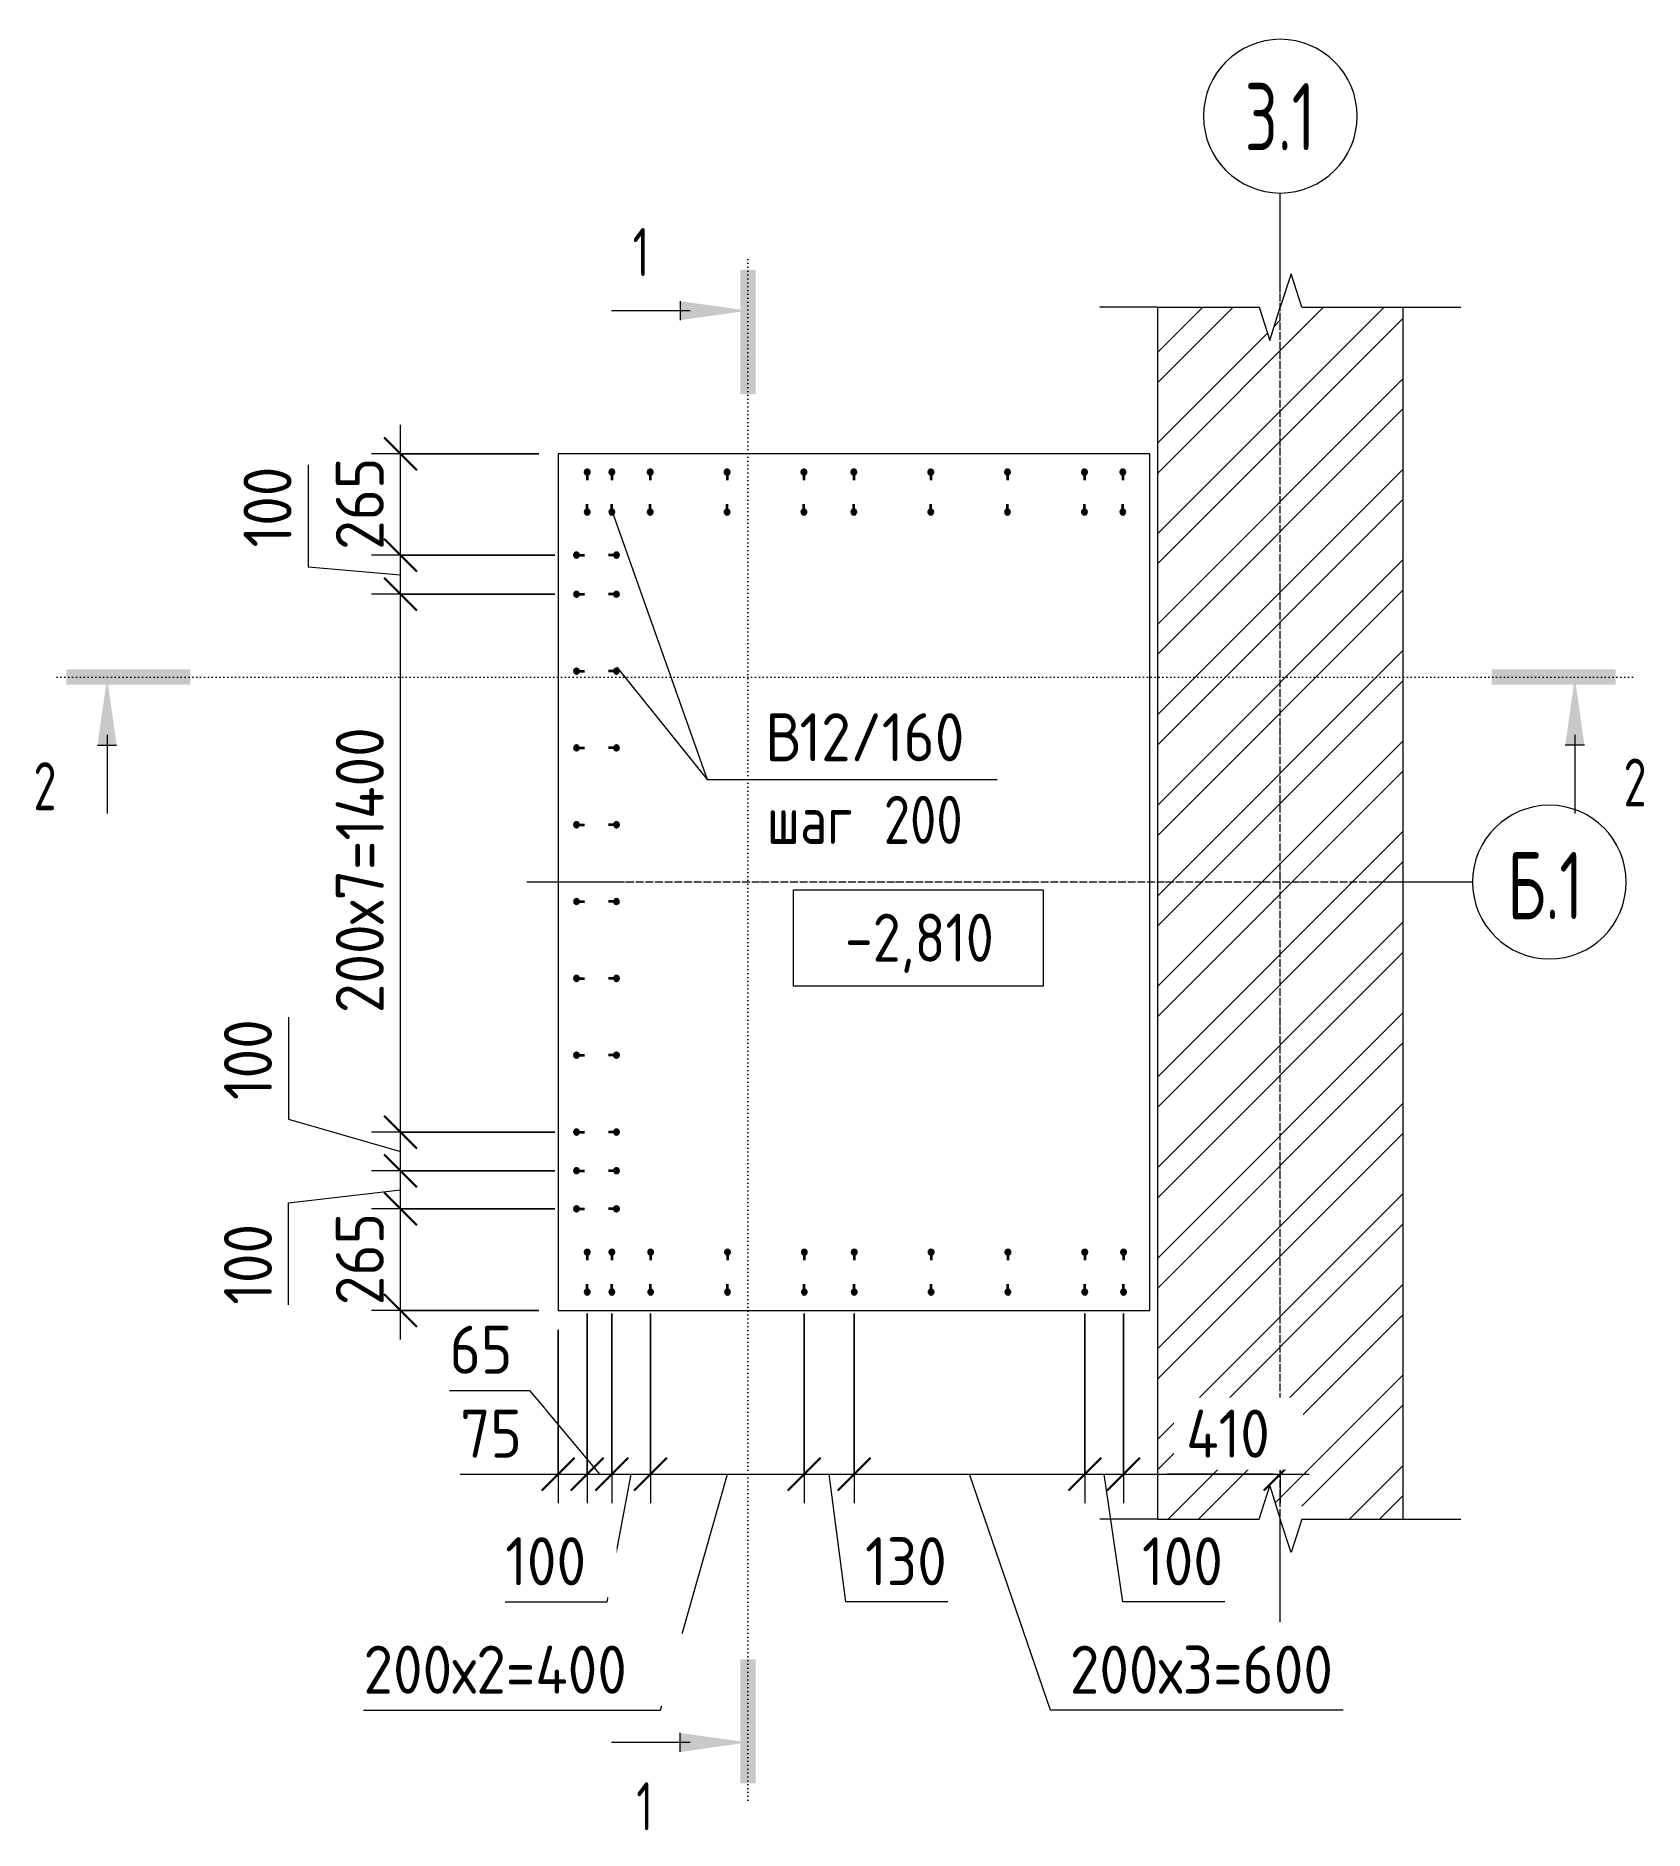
# Model space of a CAD drawing. Header units: millimetres. Extents: x -420 to 46222, y -4716 to 36443.
# Drawn here: x 28571 to 32758, y 30928 to 35597 of the extents above.
import ezdxf

# ---------------------------------------------------------------- set-up
doc = ezdxf.new("R2010")
doc.units = ezdxf.units.MM
doc.linetypes.add('02 Штрихпунктирная _20 мм_', pattern=[25, 20, -2.5, 0, -2.5])
doc.linetypes.add('04 Пунктир 10мм', pattern=[10, 0, -10])
for name, color, linetype, lineweight in [('AA_Dim', 7, 'Continuous', 9), ('AA_Dim-50', 7, 'Continuous', 9), ('AA_Oformlenie', 7, 'Continuous', 9), ('AA_Razrez', 7, 'Continuous', 9), ('AA_Vinoska', 7, 'Continuous', 9), ('AA_Visotnaya otmetka', 7, 'Continuous', 9), ('AF_Stena', 7, 'Continuous', 20), ('AF_Stena_Опалубка', 253, 'Continuous', 20), ('KR_Armatura', 7, 'Continuous', 20), ('KR_Armatura_Tonkie', 7, 'Continuous', 20), ('KR_Fundament', 7, 'Continuous', 20), ('Оси', 7, 'Continuous', 9)]:
    doc.layers.add(name, color=color, linetype=linetype, lineweight=lineweight)
doc.styles.add('ISOCPEUR', font='isocpeur.ttf', dxfattribs={"width": 0.7, "height": 175})
doc.styles.add('ISOCPEUR_1', font='isocpeur.ttf', dxfattribs={"width": 0.7, "height": 125})
doc.styles.add('ISOCPEUR_2', font='isocpeur.ttf', dxfattribs={"width": 0.9, "height": 125})
doc.styles.add('ISOCPEUR_4', font='isocpeur.ttf', dxfattribs={"width": 0.85, "height": 125})
doc.styles.add('ISOCPEUR_5', font='isocpeur.ttf', dxfattribs={"width": 0.8, "height": 125})
doc.dimstyles.new('05_Округл_5мм__непрозр_', dxfattribs={"dimscale": 304.8, "dimtxt": 124.497647, "dimasz": 0.278871, "dimexe": 0.246063, "dimexo": 0.164042, "dimgap": 0.016404, "dimtad": 1, "dimdec": 0, "dimrnd": 5, "dimdsep": 46, "dimtxsty": 'ISOCPEUR_2', "dimblk1": 'OBLIQUE', "dimblk2": 'OBLIQUE', "dimsah": 1, "dimcen": 0.09, "dimdle": 0.246063, "dimazin": 0, "dimtfac": 1, "dimtdec": 4, "dimtix": 1, "dimtmove": 1, "dimatfit": 3, "dimfxl": 1, "dimtvp": 1, "dimtfill": 1, "dimtolj": 1, "dimtzin": 0, "dimlwd": 18, "dimlwe": 18, "dimarcsym": 2})
doc.dimstyles.new('05_Округл_5мм__прозр_', dxfattribs={"dimscale": 304.8, "dimtxt": 124.497647, "dimasz": 0.278871, "dimexe": 0.246063, "dimexo": 0.164042, "dimgap": 0.016404, "dimtad": 1, "dimdec": 0, "dimrnd": 5, "dimdsep": 46, "dimtxsty": 'ISOCPEUR_2', "dimblk1": 'OBLIQUE', "dimblk2": 'OBLIQUE', "dimsah": 1, "dimcen": 0.09, "dimdle": 0.246063, "dimazin": 0, "dimtfac": 1, "dimtdec": 4, "dimtix": 1, "dimtmove": 1, "dimatfit": 3, "dimfxl": 1, "dimtvp": 1, "dimtolj": 1, "dimtzin": 0, "dimlwd": 18, "dimlwe": 18, "dimarcsym": 2})
doc.dimstyles.new('05_Округл_5мм__прозр__1', dxfattribs={"dimscale": 304.8, "dimtxt": 124.497647, "dimasz": 0.278871, "dimexe": 0.246063, "dimexo": 0.164042, "dimgap": 0.016404, "dimtad": 1, "dimdec": 0, "dimrnd": 5, "dimdsep": 46, "dimtxsty": 'ISOCPEUR_2', "dimblk1": 'OBLIQUE', "dimblk2": 'OBLIQUE', "dimsah": 1, "dimcen": 0.09, "dimdle": 0.246063, "dimazin": 0, "dimtfac": 1, "dimtdec": 4, "dimtix": 1, "dimtmove": 0, "dimatfit": 3, "dimfxl": 1, "dimtvp": 1, "dimtolj": 1, "dimtzin": 0, "dimlwd": 18, "dimlwe": 18, "dimarcsym": 2})

msp = doc.modelspace()

# ---------------------------------------------------------------- texts
at = {"layer": 'AA_Razrez', "char_height": 125, "attachment_point": 1, "style": 'ISOCPEUR_1'}
for s, insert, width in [('\\fISOCPEUR|b0|i0|c204|p34|;\\W.7;1', (30124.8539, 35097.1076), 53.312219), ('\\fISOCPEUR|b0|i0|c204|p34|;\\W.7;2', (32704.1864, 33716.7979), 75.759469), ('\\fISOCPEUR|b0|i0|c204|p34|;\\W.7;2', (28565.2383, 33707.2109), 75.759469), ('\\fISOCPEUR|b0|i0|c204|p34|;\\W.7;1', (30134.441, 31052.3753), 53.312219)]:
    msp.add_mtext(s, dxfattribs=dict(at, insert=insert, width=width))
at = {"layer": 'AA_Vinoska', "char_height": 125, "attachment_point": 1}
for s, insert, width, style in [('\\fISOCPEUR|b0|i0|c204|p34|;\\W.9;В', (30470.0264, 33834.5326), 108.227812, 'ISOCPEUR_2'), ('\\fISOCPEUR|b0|i0|c204|p34|;\\W.9;В', (30470.0264, 33834.5326), 108.227812, 'ISOCPEUR_2'), ('12/160', (30559.3233, 33834.5326), 526.708687, 'ISOCPEUR_2'), ('12/160', (30559.3233, 33834.5326), 526.708687, 'ISOCPEUR_2'), ('шаг', (30474.1014, 33619.58), 291.81425, 'ISOCPEUR_5'), (' 200', (30714.8723, 33619.58), 333.502, 'ISOCPEUR_5')]:
    msp.add_mtext(s, dxfattribs=dict(at, insert=insert, width=width, style=style))
at = {"layer": 'AA_Visotnaya otmetka', "insert": (30677.5277, 33312.8047), "char_height": 125, "width": 458.61918, "attachment_point": 1, "line_spacing_factor": 1.149209, "style": 'ISOCPEUR_4'}
msp.add_mtext('-2,810', dxfattribs=at)
at = {"layer": 'Оси', "char_height": 175, "attachment_point": 1, "style": 'ISOCPEUR'}
for s, insert, width in [('3.1', (31718.0616, 35474.5668), 224.4725), ('\\fISOCPEUR|b0|i0|c204|p34|;\\W.7;Б', (32401.465, 33473.519), 120.653969), ('.1', (32501.0144, 33473.519), 120.653969)]:
    msp.add_mtext(s, dxfattribs=dict(at, insert=insert, width=width))

# ---------------------------------------------------------------- blocks, each defined once
blk = doc.blocks.new('265_Выпуск П одной длины _НесАрм_РабПлоск_ - В1 _d12_ t250-4071037-Схема расположения арматурных выпусков вундаментной плиты в_о 3_1-Б_1')
at = {"layer": 'KR_Armatura_Tonkie', "lineweight": 35}
for points in [[(-12, 0), (-11.2, -3), (-9, -5.2), (-6, -6), (-3, -5.2), (-1.8, -4.2), (-0.2, -1.6), (0, 0), (-0.8, 3), (-1.8, 4.2), (-4.4, 5.8), (-7.6, 5.8), (-10.2, 4.2), (-11.8, 1.6)], [(92.2, 1.6), (92.2, -1.6), (92.8, -3), (95, -5.2), (98, -6), (100.6, -5.2), (102.2, -4.2), (103.8, -1.6), (103.8, 1.6), (103.2, 3), (100.6, 5.4), (98, 6), (95, 5.2), (92.8, 3)]]:
    blk.add_hatch(color=256, dxfattribs=at).paths.add_polyline_path(points)
at = {"layer": 'KR_Armatura'}
for centre in [(-6, 0), (98, 0)]:
    blk.add_circle(centre, 6, dxfattribs=at)
at = {"layer": 'KR_Armatura_Tonkie', "lineweight": 35}
for p, q in [((0, 0), (15, 0)), ((92, 0), (77, 0))]:
    blk.add_line(p, q, dxfattribs=at)
for centre, start, end in [((-6, 0), 360, 180), ((-6, 0), 180, 360), ((98, 0), 360, 180), ((98, 0), 180, 360)]:
    blk.add_arc(centre, 6, start, end, dxfattribs=at)
blk = doc.blocks.new('265_Выпуск П одной длины _НесАрм_РабПлоск_ - В1 _d12_ t250-V1-Схема расположения арматурных выпусков вундаментной плиты в_о 3_1-Б_1')
at = {"layer": 'KR_Armatura_Tonkie', "lineweight": 35}
for points in [[(-6, 6), (-9, 5.2), (-10.2, 4.2), (-11.8, 1.6), (-12, 0), (-11.2, -3), (-9, -5.2), (-6, -6), (-3, -5.2), (-1.8, -4.2), (-0.2, -1.6), (0, 0), (-0.8, 3), (-1.8, 4.2), (-4.4, 5.8)], [(98, 6), (95, 5.2), (92.8, 3), (92.2, 1.6), (92.2, -1.6), (92.8, -3), (95, -5.2), (98, -6), (99.6, -5.8), (102.2, -4.2), (103.8, -1.6), (103.8, 1.6), (103.2, 3), (101, 5.2), (99.6, 5.8)]]:
    blk.add_hatch(color=256, dxfattribs=at).paths.add_polyline_path(points)
at = {"layer": 'KR_Armatura'}
for centre in [(-6, 0), (98, 0)]:
    blk.add_circle(centre, 6, dxfattribs=at)
at = {"layer": 'KR_Armatura_Tonkie', "lineweight": 35}
for p, q in [((0, 0), (15, 0)), ((92, 0), (77, 0)), ((95.9, 6), (97.6, 6)), ((-3.9, -6), (-5.6, -6))]:
    blk.add_line(p, q, dxfattribs=at)
for centre, start, end in [((-6, 0), 360, 180), ((-6, 0), 180, 360), ((98, 0), 360, 180), ((98, 0), 180, 360)]:
    blk.add_arc(centre, 6, start, end, dxfattribs=at)
blk = doc.blocks.new('011_ЛинияОбрыва _ЭлУзла_Линия_ - Тип 1-4027516-Схема расположения арматурных выпусков вундаментной плиты в_о 3_1-Б_1')
at = {"layer": 'AA_Oformlenie'}
for p, q in [((0, 0), (265, 0)), ((376.3, 0), (640, 0))]:
    blk.add_line(p, q, dxfattribs=at)
blk = doc.blocks.new('011_ЛинияОбрыва _ЭлУзла_Линия_ - Тип 1-4128965-Схема расположения арматурных выпусков вундаментной плиты в_о 3_1-Б_1')
at = {"layer": 'AA_Oformlenie'}
for p, q in [((0, 0), (265, 0)), ((376.3, 0), (640, 0))]:
    blk.add_line(p, q, dxfattribs=at)
blk = doc.blocks.new('Ось сетки - d_4мм-2765513-Схема расположения арматурных выпусков вундаментной плиты в_о 3_1-Б_1')
at = {"layer": 'Оси'}
for start, end in [(360, 180), (360, 180), (180, 360), (180, 360)]:
    blk.add_arc((0, 0), 4, start, end, dxfattribs=at)
blk = doc.blocks.new('Разрез - Номер узла_ сзади-394133-Схема расположения арматурных выпусков вундаментной плиты в_о 3_1-Б_1')
at = {"layer": 'AA_Razrez'}
for points in [[(7.329, 0.404), (7.329, -0.394), (0.873, -0.394), (0.873, 0.404)], [(3.497, -3.533), (2.503, -3.533), (3, 0)]]:
    blk.add_hatch(color=256, dxfattribs=at).paths.add_polyline_path(points)
for p, q in [((2.503, -3.533), (3.497, -3.533)), ((3, -3), (3, -7.096))]:
    blk.add_line(p, q, dxfattribs=at)
blk = doc.blocks.new('Разрез - Номер узла_ спереди-394134-Схема расположения арматурных выпусков вундаментной плиты в_о 3_1-Б_1')
at = {"layer": 'AA_Razrez'}
for points in [[(7.329, 0.404), (7.329, -0.394), (0.873, -0.394), (0.873, 0.404)], [(3.497, -3.533), (2.503, -3.533), (3, 0)]]:
    blk.add_hatch(color=256, dxfattribs=at).paths.add_polyline_path(points)
for p, q in [((2.503, -3.533), (3.497, -3.533)), ((3, -3), (3, -7.096))]:
    blk.add_line(p, q, dxfattribs=at)
blk = doc.blocks.new('Высотные отметки - Рамка вверх-400294-Схема расположения арматурных выпусков вундаментной плиты в_о 3_1-Б_1')
at = {"layer": 'AA_Vinoska'}
for p, q in [((-13, 0), (-13, 5)), ((-13, 5), (0, 5)), ((0, 5), (0, 0)), ((0, 0), (-13, 0))]:
    blk.add_line(p, q, dxfattribs=at)
blk = doc.blocks.new('DIMBLOCK49-Схема расположения арматурных выпусков вундаментной плиты в_о 3_1-Б_1')
at = {"layer": 'AA_Dim-50', "lineweight": 30}
for p, q in [((29520.5, 32544.6), (29478, 32587.1)), ((29520.5, 32544.6), (29563, 32502.1)), ((29520.5, 32280), (29478, 32322.5)), ((29520.5, 32280), (29563, 32237.5))]:
    blk.add_line(p, q, dxfattribs=at)
at = {"layer": 'AA_Dim-50', "lineweight": 18}
for p, q in [((29922.7, 32544.6), (29445.5, 32544.6)), ((29520.5, 32205), (29520.5, 32544.6)), ((29520.5, 32544.6), (29922.7, 32544.6)), ((29880.7, 32280), (29445.5, 32280)), ((29520.5, 32280), (29880.7, 32280))]:
    blk.add_line(p, q, dxfattribs=at)
at = {"layer": 'AA_Dim-50', "color": 0, "lineweight": 18, "insert": (29352.2, 32293.8), "char_height": 125, "width": 284.429, "attachment_point": 1, "rotation": 90, "line_spacing_factor": 1.149209, "style": 'ISOCPEUR_2'}
blk.add_mtext('265', dxfattribs=at)
blk = doc.blocks.new('_Oblique')
at = {"color": 0, "linetype": 'ByBlock', "lineweight": -2}
blk.add_line((-0.5, -0.5), (0.5, 0.5), dxfattribs=at)
blk = doc.blocks.new('DIMBLOCK50-Схема расположения арматурных выпусков вундаментной плиты в_о 3_1-Б_1')
at = {"layer": 'AA_Dim-50', "lineweight": 18}
for p, q in [((29922.7, 32644), (29445.5, 32644)), ((29520.5, 32544.6), (29520.5, 32644)), ((29520.5, 32644), (29922.7, 32644)), ((29229.4, 32560.5), (29520.5, 32594.3)), ((29229.4, 32295), (29229.4, 32560.5)), ((29922.7, 32544.6), (29445.5, 32544.6)), ((29520.5, 32544.6), (29922.7, 32544.6))]:
    blk.add_line(p, q, dxfattribs=at)
at = {"layer": 'AA_Dim-50', "lineweight": 30}
for p, q in [((29520.5, 32644), (29478, 32686.5)), ((29520.5, 32644), (29563, 32601.5)), ((29520.5, 32544.6), (29478, 32587.1)), ((29520.5, 32544.6), (29563, 32502.1))]:
    blk.add_line(p, q, dxfattribs=at)
at = {"layer": 'AA_Dim-50', "color": 0, "lineweight": 18, "insert": (29061.1, 32295), "char_height": 125, "width": 258.572, "attachment_point": 1, "rotation": 90, "line_spacing_factor": 1.149209, "style": 'ISOCPEUR_2'}
blk.add_mtext('100', dxfattribs=at)
blk = doc.blocks.new('DIMBLOCK51-Схема расположения арматурных выпусков вундаментной плиты в_о 3_1-Б_1')
at = {"layer": 'AA_Dim-50', "lineweight": 18}
for p, q in [((29229.4, 33043.2), (29229.4, 32777.7)), ((29229.4, 32777.7), (29520.5, 32694.3)), ((29922.7, 32744.5), (29445.5, 32744.5)), ((29520.5, 32644), (29520.5, 32744.5)), ((29520.5, 32744.5), (29922.7, 32744.5)), ((29922.7, 32644), (29445.5, 32644)), ((29520.5, 32644), (29922.7, 32644))]:
    blk.add_line(p, q, dxfattribs=at)
at = {"layer": 'AA_Dim-50', "lineweight": 30}
for p, q in [((29520.5, 32744.5), (29478, 32787)), ((29520.5, 32744.5), (29563, 32702)), ((29520.5, 32644), (29478, 32686.5)), ((29520.5, 32644), (29563, 32601.5))]:
    blk.add_line(p, q, dxfattribs=at)
at = {"layer": 'AA_Dim-50', "color": 0, "lineweight": 18, "insert": (29061.1, 32827.7), "char_height": 125, "width": 258.572, "attachment_point": 1, "rotation": 90, "line_spacing_factor": 1.149209, "style": 'ISOCPEUR_2'}
blk.add_mtext('100', dxfattribs=at)
blk = doc.blocks.new('DIMBLOCK52-Схема расположения арматурных выпусков вундаментной плиты в_о 3_1-Б_1')
at = {"layer": 'AA_Dim-50', "lineweight": 30}
for p, q in [((29520.5, 34144), (29478, 34186.5)), ((29520.5, 34144), (29563, 34101.5)), ((29520.5, 32744.5), (29478, 32787)), ((29520.5, 32744.5), (29563, 32702))]:
    blk.add_line(p, q, dxfattribs=at)
at = {"layer": 'AA_Dim-50', "lineweight": 18}
for p, q in [((29922.7, 34144), (29445.5, 34144)), ((29520.5, 32744.5), (29520.5, 34144)), ((29520.5, 34144), (29922.7, 34144)), ((29922.7, 32744.5), (29445.5, 32744.5)), ((29520.5, 32744.5), (29922.7, 32744.5))]:
    blk.add_line(p, q, dxfattribs=at)
at = {"layer": 'AA_Dim-50', "color": 0, "lineweight": 18, "insert": (29352.2, 33054), "char_height": 125, "width": 936.605, "attachment_point": 1, "rotation": 90, "line_spacing_factor": 1.149209, "style": 'ISOCPEUR_2'}
blk.add_mtext('200х7=1400', dxfattribs=at)
blk = doc.blocks.new('DIMBLOCK53-Схема расположения арматурных выпусков вундаментной плиты в_о 3_1-Б_1')
at = {"layer": 'AA_Dim-50', "lineweight": 18}
for p, q in [((29280.2, 34481.4), (29280.2, 34215.9)), ((29922.7, 34246.1), (29445.5, 34246.1)), ((29520.5, 34144), (29520.5, 34246.1)), ((29520.5, 34246.1), (29922.7, 34246.1)), ((29280.2, 34215.9), (29520.5, 34195.1)), ((29922.7, 34144), (29445.5, 34144)), ((29520.5, 34144), (29922.7, 34144))]:
    blk.add_line(p, q, dxfattribs=at)
at = {"layer": 'AA_Dim-50', "lineweight": 30}
for p, q in [((29520.5, 34246.1), (29478, 34288.6)), ((29520.5, 34246.1), (29563, 34203.6)), ((29520.5, 34144), (29478, 34186.5)), ((29520.5, 34144), (29563, 34101.5))]:
    blk.add_line(p, q, dxfattribs=at)
at = {"layer": 'AA_Dim-50', "color": 0, "lineweight": 18, "insert": (29111.9, 34265.9), "char_height": 125, "width": 258.572, "attachment_point": 1, "rotation": 90, "line_spacing_factor": 1.149209, "style": 'ISOCPEUR_2'}
blk.add_mtext('100', dxfattribs=at)
blk = doc.blocks.new('DIMBLOCK54-Схема расположения арматурных выпусков вундаментной плиты в_о 3_1-Б_1')
at = {"layer": 'AA_Dim-50', "lineweight": 18}
for p, q in [((29520.5, 34246.1), (29520.5, 34585)), ((29880.7, 34510), (29445.5, 34510)), ((29520.5, 34510), (29880.7, 34510)), ((29922.7, 34246.1), (29445.5, 34246.1)), ((29520.5, 34246.1), (29922.7, 34246.1))]:
    blk.add_line(p, q, dxfattribs=at)
at = {"layer": 'AA_Dim-50', "lineweight": 30}
for p, q in [((29520.5, 34510), (29478, 34552.5)), ((29520.5, 34510), (29563, 34467.5)), ((29520.5, 34246.1), (29478, 34288.6)), ((29520.5, 34246.1), (29563, 34203.6))]:
    blk.add_line(p, q, dxfattribs=at)
at = {"layer": 'AA_Dim-50', "color": 0, "lineweight": 18, "insert": (29352.2, 34259.6), "char_height": 125, "width": 284.429, "attachment_point": 1, "rotation": 90, "line_spacing_factor": 1.149209, "style": 'ISOCPEUR_2'}
blk.add_mtext('265', dxfattribs=at)
blk = doc.blocks.new('042_М_Арматуры - Диам длина поз _ Комментарий-3662934-Схема расположения арматурных выпусков вундаментной плиты в_о 3_1-Б_1')
at = {"layer": 'AA_Vinoska'}
blk.add_line((-7, 0), (7, 0), dxfattribs=at)
blk = doc.blocks.new('DIMBLOCK55-Схема расположения арматурных выпусков вундаментной плиты в_о 3_1-Б_1')
at = {"layer": 'AA_Dim-50', "lineweight": 18}
for p, q in [((30006.7, 32272), (30006.7, 31778.8)), ((30006.7, 31853.8), (30006.7, 32272)), ((29930.7, 32230), (29930.7, 31778.8)), ((29930.7, 31853.8), (29930.7, 32230)), ((29675.9, 31853.8), (29883.9, 31853.8)), ((29855.7, 31853.8), (30006.7, 31853.8)), ((29883.9, 31853.8), (29968.7, 31853.8))]:
    blk.add_line(p, q, dxfattribs=at)
at = {"layer": 'AA_Dim-50', "lineweight": 30}
for p, q in [((29930.7, 31853.8), (29973.2, 31896.3)), ((30006.7, 31853.8), (30049.2, 31896.3)), ((29930.7, 31853.8), (29888.2, 31811.3)), ((30006.7, 31853.8), (29964.2, 31811.3))]:
    blk.add_line(p, q, dxfattribs=at)
at = {"layer": 'AA_Dim-50', "color": 0, "lineweight": 18, "insert": (29675.9, 32022.1), "char_height": 125, "width": 189.619, "attachment_point": 1, "line_spacing_factor": 1.149209, "style": 'ISOCPEUR_2', "bg_fill": 3, "box_fill_scale": 1.25, "bg_fill_color": 256, "bg_fill_true_color": 13158600, "bg_fill_transparency": 0}
blk.add_mtext('75', dxfattribs=at)
blk = doc.blocks.new('DIMBLOCK56-Схема расположения арматурных выпусков вундаментной плиты в_о 3_1-Б_1')
at = {"layer": 'AA_Dim-50', "lineweight": 18}
for p, q in [((30006.7, 32272), (30006.7, 31778.8)), ((30006.7, 31853.8), (30006.7, 32272)), ((30070.7, 32272), (30070.7, 31778.8)), ((30070.7, 31853.8), (30070.7, 32272)), ((29648.4, 32072.2), (29856.4, 32072.2)), ((29856.4, 32072.2), (30038.7, 31853.8)), ((30006.7, 31853.8), (30070.7, 31853.8))]:
    blk.add_line(p, q, dxfattribs=at)
at = {"layer": 'AA_Dim-50', "lineweight": 30}
for p, q in [((30006.7, 31853.8), (30049.2, 31896.3)), ((30070.7, 31853.8), (30113.2, 31896.3)), ((30006.7, 31853.8), (29964.2, 31811.3)), ((30070.7, 31853.8), (30028.2, 31811.3))]:
    blk.add_line(p, q, dxfattribs=at)
at = {"layer": 'AA_Dim-50', "color": 0, "lineweight": 18, "insert": (29648.4, 32240.5), "char_height": 125, "width": 189.619, "attachment_point": 1, "line_spacing_factor": 1.149209, "style": 'ISOCPEUR_2', "bg_fill": 3, "box_fill_scale": 1.25, "bg_fill_color": 256, "bg_fill_true_color": 13158600, "bg_fill_transparency": 0}
blk.add_mtext('65', dxfattribs=at)
blk = doc.blocks.new('DIMBLOCK57-Схема расположения арматурных выпусков вундаментной плиты в_о 3_1-Б_1')
at = {"layer": 'AA_Dim-50', "lineweight": 18}
for p, q in [((30070.7, 32272), (30070.7, 31778.8)), ((30070.7, 31853.8), (30070.7, 32272)), ((30171.7, 32272), (30171.7, 31778.8)), ((30171.7, 31853.8), (30171.7, 32272)), ((30058.7, 31521.6), (30121.2, 31853.8)), ((30070.7, 31853.8), (30171.7, 31853.8)), ((29793.2, 31521.6), (30058.7, 31521.6))]:
    blk.add_line(p, q, dxfattribs=at)
at = {"layer": 'AA_Dim-50', "lineweight": 30}
for p, q in [((30070.7, 31853.8), (30113.2, 31896.3)), ((30171.7, 31853.8), (30214.2, 31896.3)), ((30070.7, 31853.8), (30028.2, 31811.3)), ((30171.7, 31853.8), (30129.2, 31811.3))]:
    blk.add_line(p, q, dxfattribs=at)
at = {"layer": 'AA_Dim-50', "color": 0, "lineweight": 18, "insert": (29793.2, 31689.9), "char_height": 125, "width": 258.572, "attachment_point": 1, "line_spacing_factor": 1.149209, "style": 'ISOCPEUR_2', "bg_fill": 3, "box_fill_scale": 1.25, "bg_fill_color": 256, "bg_fill_true_color": 13158600, "bg_fill_transparency": 0}
blk.add_mtext('100', dxfattribs=at)
blk = doc.blocks.new('DIMBLOCK58-Схема расположения арматурных выпусков вундаментной плиты в_о 3_1-Б_1')
at = {"layer": 'AA_Dim-50', "lineweight": 18}
for p, q in [((30171.7, 32272), (30171.7, 31778.8)), ((30171.7, 31853.8), (30171.7, 32272)), ((30571.7, 32272), (30571.7, 31778.8)), ((30571.7, 31853.8), (30571.7, 32272)), ((30171.7, 31853.8), (30571.7, 31853.8)), ((30197.2, 31239.6), (30371.7, 31853.8)), ((29424.2, 31239.6), (30197.2, 31239.6))]:
    blk.add_line(p, q, dxfattribs=at)
at = {"layer": 'AA_Dim-50', "lineweight": 30}
for p, q in [((30171.7, 31853.8), (30214.2, 31896.3)), ((30571.7, 31853.8), (30614.2, 31896.3)), ((30171.7, 31853.8), (30129.2, 31811.3)), ((30571.7, 31853.8), (30529.2, 31811.3))]:
    blk.add_line(p, q, dxfattribs=at)
at = {"layer": 'AA_Dim-50', "color": 0, "lineweight": 18, "insert": (29424.2, 31407.9), "char_height": 125, "width": 867.653, "attachment_point": 1, "line_spacing_factor": 1.149209, "style": 'ISOCPEUR_2', "bg_fill": 3, "box_fill_scale": 1.25, "bg_fill_color": 256, "bg_fill_true_color": 13158600, "bg_fill_transparency": 0}
blk.add_mtext('200х2=400', dxfattribs=at)
blk = doc.blocks.new('DIMBLOCK59-Схема расположения арматурных выпусков вундаментной плиты в_о 3_1-Б_1')
at = {"layer": 'AA_Dim-50', "lineweight": 18}
for p, q in [((30571.7, 32272), (30571.7, 31778.8)), ((30571.7, 31853.8), (30571.7, 32272)), ((30701.7, 32272), (30701.7, 31778.8)), ((30701.7, 31853.8), (30701.7, 32272)), ((30571.7, 31853.8), (30701.7, 31853.8)), ((30680, 31521.6), (30636.7, 31853.8)), ((30945.5, 31521.6), (30680, 31521.6))]:
    blk.add_line(p, q, dxfattribs=at)
at = {"layer": 'AA_Dim-50', "lineweight": 30}
for p, q in [((30571.7, 31853.8), (30614.2, 31896.3)), ((30701.7, 31853.8), (30744.2, 31896.3)), ((30571.7, 31853.8), (30529.2, 31811.3)), ((30701.7, 31853.8), (30659.2, 31811.3))]:
    blk.add_line(p, q, dxfattribs=at)
at = {"layer": 'AA_Dim-50', "color": 0, "lineweight": 18, "insert": (30730, 31689.9), "char_height": 125, "width": 258.572, "attachment_point": 1, "line_spacing_factor": 1.149209, "style": 'ISOCPEUR_2', "bg_fill": 3, "box_fill_scale": 1.25, "bg_fill_color": 256, "bg_fill_true_color": 13158600, "bg_fill_transparency": 0}
blk.add_mtext('130', dxfattribs=at)
blk = doc.blocks.new('DIMBLOCK60-Схема расположения арматурных выпусков вундаментной плиты в_о 3_1-Б_1')
at = {"layer": 'AA_Dim-50', "lineweight": 18}
for p, q in [((30701.7, 32272), (30701.7, 31778.8)), ((30701.7, 31853.8), (30701.7, 32272)), ((31301.7, 32272), (31301.7, 31778.8)), ((31301.7, 31853.8), (31301.7, 32272)), ((30701.7, 31853.8), (31301.7, 31853.8)), ((31212.8, 31239.6), (31001.7, 31853.8)), ((31973.9, 31239.6), (31212.8, 31239.6))]:
    blk.add_line(p, q, dxfattribs=at)
at = {"layer": 'AA_Dim-50', "lineweight": 30}
for p, q in [((30701.7, 31853.8), (30744.2, 31896.3)), ((31301.7, 31853.8), (31344.2, 31896.3)), ((30701.7, 31853.8), (30659.2, 31811.3)), ((31301.7, 31853.8), (31259.2, 31811.3))]:
    blk.add_line(p, q, dxfattribs=at)
at = {"layer": 'AA_Dim-50', "color": 0, "lineweight": 18, "insert": (31262.8, 31407.9), "char_height": 125, "width": 853.288, "attachment_point": 1, "line_spacing_factor": 1.149209, "style": 'ISOCPEUR_2', "bg_fill": 3, "box_fill_scale": 1.25, "bg_fill_color": 256, "bg_fill_true_color": 13158600, "bg_fill_transparency": 0}
blk.add_mtext('200х3=600', dxfattribs=at)
blk = doc.blocks.new('DIMBLOCK61-Схема расположения арматурных выпусков вундаментной плиты в_о 3_1-Б_1')
at = {"layer": 'AA_Dim-50', "lineweight": 18}
for p, q in [((31301.7, 32272), (31301.7, 31778.8)), ((31301.7, 31853.8), (31301.7, 32272)), ((31402.7, 32272), (31402.7, 31778.8)), ((31402.7, 31853.8), (31402.7, 32272)), ((31301.7, 31853.8), (31402.7, 31853.8)), ((31400.8, 31521.6), (31352.2, 31853.8)), ((31666.3, 31521.6), (31400.8, 31521.6))]:
    blk.add_line(p, q, dxfattribs=at)
at = {"layer": 'AA_Dim-50', "lineweight": 30}
for p, q in [((31301.7, 31853.8), (31344.2, 31896.3)), ((31402.7, 31853.8), (31445.2, 31896.3)), ((31301.7, 31853.8), (31259.2, 31811.3)), ((31402.7, 31853.8), (31360.2, 31811.3))]:
    blk.add_line(p, q, dxfattribs=at)
at = {"layer": 'AA_Dim-50', "color": 0, "lineweight": 18, "insert": (31450.8, 31689.9), "char_height": 125, "width": 258.572, "attachment_point": 1, "line_spacing_factor": 1.149209, "style": 'ISOCPEUR_2', "bg_fill": 3, "box_fill_scale": 1.25, "bg_fill_color": 256, "bg_fill_true_color": 13158600, "bg_fill_transparency": 0}
blk.add_mtext('100', dxfattribs=at)
blk = doc.blocks.new('DIMBLOCK62-Схема расположения арматурных выпусков вундаментной плиты в_о 3_1-Б_1')
at = {"layer": 'AA_Dim-50', "lineweight": 18}
for p, q in [((31402.7, 32272), (31402.7, 31778.8)), ((31402.7, 31853.8), (31402.7, 32272)), ((31402.7, 31853.8), (31885.7, 31853.8)), ((31515.5, 31853.8), (31606.7, 31853.8)), ((31792.9, 31853.8), (31515.5, 31853.8)), ((31810.7, 31863.9), (31810.7, 31778.8)), ((31810.7, 31853.8), (31810.7, 31863.9))]:
    blk.add_line(p, q, dxfattribs=at)
at = {"layer": 'AA_Dim-50', "lineweight": 30}
for p, q in [((31402.7, 31853.8), (31445.2, 31896.3)), ((31810.7, 31853.8), (31853.2, 31896.3)), ((31402.7, 31853.8), (31360.2, 31811.3)), ((31810.7, 31853.8), (31768.2, 31811.3))]:
    blk.add_line(p, q, dxfattribs=at)
at = {"layer": 'AA_Dim-50', "color": 0, "lineweight": 18, "insert": (31565.5, 32022.1), "char_height": 125, "width": 272.937, "attachment_point": 1, "line_spacing_factor": 1.149209, "style": 'ISOCPEUR_2', "bg_fill": 3, "box_fill_scale": 1.25, "bg_fill_color": 256, "bg_fill_true_color": 13158600, "bg_fill_transparency": 0}
blk.add_mtext('410', dxfattribs=at)

# ---------------------------------------------------------------- dimensions: what is measured, and where the dimension line sits
at = {"layer": 'AA_Dim', "lineweight": 18}
for base, p1, p2, override, picture, middle in [((29520.4768, 34510), (29972.7019, 34246.1356), (29930.7019, 34510), {"dimpost": '<>', "dimfxl": 267.186153}, 'DIMBLOCK54-Схема расположения арматурных выпусков вундаментной плиты в_о 3_1-Б_1', (29452.9768, 34378.0678)), ((29520.4768, 34144.0094), (29972.7019, 32744.5388), (29972.7019, 34144.0094), {"dimpost": '200х7=<>', "dimfxl": 1399.47058}, 'DIMBLOCK52-Схема расположения арматурных выпусков вундаментной плиты в_о 3_1-Б_1', (29452.9768, 33444.2741)), ((29520.4768, 32544.6145), (29930.7019, 32280), (29972.7019, 32544.6145), {"dimpost": '<>', "dimfxl": 267.926887}, 'DIMBLOCK49-Схема расположения арматурных выпусков вундаментной плиты в_о 3_1-Б_1', (29452.9768, 32412.3072))]:
    dim = msp.add_linear_dim(base=base, p1=p1, p2=p2, angle=90, dimstyle='05_Округл_5мм__прозр__1', override=override, dxfattribs=at)
    dim.commit()
    dim.dimension.update_dxf_attribs({"geometry": picture, "text_midpoint": middle})
for base, p1, p2, override, picture, middle in [((29520.4768, 34246.1356), (29972.7019, 34144.0094), (29972.7019, 34246.1356), {"dimpost": '<>', "dimfxl": 102.126148}, 'DIMBLOCK53-Схема расположения арматурных выпусков вундаментной плиты в_о 3_1-Б_1', (29195.2331, 34395.1987)), ((29520.4768, 32744.5388), (29972.7019, 32644), (29972.7019, 32744.5388), {"dimpost": '<>', "dimfxl": 100.538837}, 'DIMBLOCK51-Схема расположения арматурных выпусков вундаментной плиты в_о 3_1-Б_1', (29144.3845, 32956.9685)), ((29520.4768, 32644), (29972.7019, 32544.6145), (29972.7019, 32644), {"dimpost": '<>', "dimfxl": 99.385532}, 'DIMBLOCK50-Схема расположения арматурных выпусков вундаментной плиты в_о 3_1-Б_1', (29144.3845, 32424.2977))]:
    dim = msp.add_linear_dim(base=base, p1=p1, p2=p2, angle=90, dimstyle='05_Округл_5мм__прозр_', override=override, dxfattribs=at)
    dim.commit()
    dim.dimension.update_dxf_attribs({"geometry": picture, "text_midpoint": middle, "dimtype": 160, "text_rotation": 90})

# ---------------------------------------------------------------- hatches: boundary and pattern name
at = {"layer": 'AF_Stena', "lineweight": 9}
h = msp.add_hatch(dxfattribs=at)
h.set_pattern_fill('FP_12', color=256, style=0, pattern_type=2)
h.set_pattern_definition([(45, (28069.88, 0), (-117.8655, 117.8655), []), (45, (28148.46, 0), (-117.8655, 117.8655), [])])
h.paths.add_polyline_path([(31490.7019, 31736.9862), (31755.7019, 31736.9862), (31783.2019, 31823.5887), (31810.7019, 31736.9862), (31810.7019, 31776.2389), (31867.0106, 31776.2389), (31867.0106, 31736.9862), (32130.7019, 31736.9862), (32130.7019, 34891.5133), (31867.0106, 34891.5133), (31867.0106, 34852.2606), (31810.7019, 34852.2606), (31810.7019, 34891.5133), (31783.2019, 34804.9108), (31755.7019, 34891.5133), (31490.7019, 34891.5133), (31490.7019, 31907.0907)])

# ---------------------------------------------------------------- linework, layer by layer
at = {"layer": 'AA_Razrez', "linetype": '04 Пунктир 10мм'}
for p, q in [((30424.7974, 31005.9444), (30424.7974, 35032.1843)), ((32727.3152, 33928.2023), (28606.8595, 33928.2023))]:
    msp.add_line(p, q, dxfattribs=at)
at = {"layer": 'AA_Vinoska'}
for p, q in [((31838.8562, 34978.1634), (31810.7019, 34891.5133)), ((31867.0106, 34891.5133), (31838.8562, 34978.1634)), ((31490.7019, 34891.5133), (31340.7019, 34891.5133)), ((31755.7019, 34891.5133), (31783.2019, 34804.9108)), ((31783.2019, 34804.9108), (31810.7019, 34891.5133)), ((32130.7019, 34891.5133), (32280.7019, 34891.5133)), ((30071.1335, 34359.6664), (30319.1129, 33661.8274)), ((30083.5907, 33954.1784), (30319.1129, 33661.8274)), ((30319.1129, 33661.8274), (30374.0194, 33661.8274)), ((30319.1129, 33661.8274), (30374.0194, 33661.8274)), ((31755.7019, 31736.9862), (31783.2019, 31823.5887)), ((31783.2019, 31823.5887), (31810.7019, 31736.9862)), ((31490.7019, 31736.9862), (31340.7019, 31736.9862)), ((31838.8562, 31650.336), (31810.7019, 31736.9862)), ((31867.0106, 31736.9862), (31838.8562, 31650.336)), ((32130.7019, 31736.9862), (32280.7019, 31736.9862))]:
    msp.add_line(p, q, dxfattribs=at)
at = {"layer": 'AA_Visotnaya otmetka'}
msp.add_line((31193.619, 33124.4978), (31193.619, 33124.4978), dxfattribs=at)
msp.add_line((31193.619, 33124.4978), (31193.619, 33124.4978), dxfattribs=at)
at = {"layer": 'AF_Stena_Опалубка'}
for p, q in [((31490.7019, 34891.5133), (31490.7019, 31736.9862)), ((32130.7019, 31736.9862), (32130.7019, 34891.5133))]:
    msp.add_line(p, q, dxfattribs=at)
at = {"layer": 'KR_Fundament'}
for p, q in [((31470.7019, 34510), (29930.7019, 34510)), ((29930.7019, 34510), (29930.7019, 32280)), ((31470.7019, 32280), (31470.7019, 34510)), ((29930.7019, 32280), (31470.7019, 32280))]:
    msp.add_line(p, q, dxfattribs=at)
at = {"layer": 'Оси'}
for p, q in [((31810.7019, 34938.3938), (31810.7019, 35188.3938)), ((30099.2768, 33395), (29849.2768, 33395)), ((32311.0785, 33395), (32061.0785, 33395)), ((31810.7019, 31468.7855), (31810.7019, 31718.7855))]:
    msp.add_line(p, q, dxfattribs=at)
at = {"layer": 'Оси', "linetype": '02 Штрихпунктирная _20 мм_'}
for p, q in [((31810.7019, 31718.7855), (31810.7019, 34938.3938)), ((32061.0785, 33395), (30099.2768, 33395))]:
    msp.add_line(p, q, dxfattribs=at)

# ---------------------------------------------------------------- block references
at = {"layer": 'AA_Oformlenie'}
for name, p in [('011_ЛинияОбрыва _ЭлУзла_Линия_ - Тип 1-4027516-Схема расположения арматурных выпусков вундаментной плиты в_о 3_1-Б_1', (31490.7019, 34891.5133)), ('011_ЛинияОбрыва _ЭлУзла_Линия_ - Тип 1-4128965-Схема расположения арматурных выпусков вундаментной плиты в_о 3_1-Б_1', (31490.7019, 31736.9862))]:
    msp.add_blockref(name, p, dxfattribs=at)
at = {"layer": 'AA_Razrez', "xscale": 49.99999999999998, "yscale": 49.99999999999998, "zscale": 49.99999999999998, "rotation": 269.9999999999998}
msp.add_blockref('Разрез - Номер узла_ спереди-394134-Схема расположения арматурных выпусков вундаментной плиты в_о 3_1-Б_1', (30424.7974, 35032.1843), dxfattribs=at)
at = {"layer": 'AA_Razrez', "xscale": 49.99999999999998, "yscale": 49.99999999999998, "zscale": 49.99999999999998}
msp.add_blockref('Разрез - Номер узла_ спереди-394134-Схема расположения арматурных выпусков вундаментной плиты в_о 3_1-Б_1', (28606.8595, 33928.2023), dxfattribs=at)
at = {"layer": 'AA_Razrez', "extrusion": (0, 0, -1), "xscale": 49.99999999999998, "yscale": 49.99999999999998, "zscale": 49.99999999999998}
msp.add_blockref('Разрез - Номер узла_ сзади-394133-Схема расположения арматурных выпусков вундаментной плиты в_о 3_1-Б_1', (-32727.3152, 33928.2023), dxfattribs=at)
at = {"layer": 'AA_Razrez', "extrusion": (0, 0, -1), "xscale": 49.99999999999998, "yscale": 49.99999999999998, "zscale": 49.99999999999998, "rotation": 90.00000000000001}
msp.add_blockref('Разрез - Номер узла_ сзади-394133-Схема расположения арматурных выпусков вундаментной плиты в_о 3_1-Б_1', (-30424.7974, 31005.9444), dxfattribs=at)
at = {"layer": 'AA_Vinoska', "xscale": 49.99999999999998, "yscale": 49.99999999999998, "zscale": 49.99999999999998}
for name, p in [('042_М_Арматуры - Диам длина поз _ Комментарий-3662934-Схема расположения арматурных выпусков вундаментной плиты в_о 3_1-Б_1', (30724.0194, 33661.8274)), ('042_М_Арматуры - Диам длина поз _ Комментарий-3662934-Схема расположения арматурных выпусков вундаментной плиты в_о 3_1-Б_1', (30724.0194, 33661.8274)), ('Высотные отметки - Рамка вверх-400294-Схема расположения арматурных выпусков вундаментной плиты в_о 3_1-Б_1', (31193.619, 33124.4978))]:
    msp.add_blockref(name, p, dxfattribs=at)
at = {"layer": 'KR_Armatura_Tonkie', "lineweight": 35}
for name, p, rotation in [('265_Выпуск П одной длины _НесАрм_РабПлоск_ - В1 _d12_ t250-4071037-Схема расположения арматурных выпусков вундаментной плиты в_о 3_1-Б_1', (30006.7019, 34364), 89.99999999999955), ('265_Выпуск П одной длины _НесАрм_РабПлоск_ - В1 _d12_ t250-4071037-Схема расположения арматурных выпусков вундаментной плиты в_о 3_1-Б_1', (30070.7019, 34364), 89.99999999999955), ('265_Выпуск П одной длины _НесАрм_РабПлоск_ - В1 _d12_ t250-4071037-Схема расположения арматурных выпусков вундаментной плиты в_о 3_1-Б_1', (30170.7019, 34364), 89.99999999999955), ('265_Выпуск П одной длины _НесАрм_РабПлоск_ - В1 _d12_ t250-4071037-Схема расположения арматурных выпусков вундаментной плиты в_о 3_1-Б_1', (30370.7019, 34364), 89.99999999999955), ('265_Выпуск П одной длины _НесАрм_РабПлоск_ - В1 _d12_ t250-4071037-Схема расположения арматурных выпусков вундаментной плиты в_о 3_1-Б_1', (30570.7019, 34364), 89.99999999999955), ('265_Выпуск П одной длины _НесАрм_РабПлоск_ - В1 _d12_ t250-4071037-Схема расположения арматурных выпусков вундаментной плиты в_о 3_1-Б_1', (30700.7019, 34364), 89.99999999999955), ('265_Выпуск П одной длины _НесАрм_РабПлоск_ - В1 _d12_ t250-4071037-Схема расположения арматурных выпусков вундаментной плиты в_о 3_1-Б_1', (30900.7019, 34364), 89.99999999999955), ('265_Выпуск П одной длины _НесАрм_РабПлоск_ - В1 _d12_ t250-4071037-Схема расположения арматурных выпусков вундаментной плиты в_о 3_1-Б_1', (31100.7019, 34364), 89.99999999999955), ('265_Выпуск П одной длины _НесАрм_РабПлоск_ - В1 _d12_ t250-4071037-Схема расположения арматурных выпусков вундаментной плиты в_о 3_1-Б_1', (31300.7019, 34364), 89.99999999999955), ('265_Выпуск П одной длины _НесАрм_РабПлоск_ - В1 _d12_ t250-4071037-Схема расположения арматурных выпусков вундаментной плиты в_о 3_1-Б_1', (31400.7019, 34364), 89.99999999999955), ('265_Выпуск П одной длины _НесАрм_РабПлоск_ - В1 _d12_ t250-V1-Схема расположения арматурных выпусков вундаментной плиты в_о 3_1-Б_1', (30076.7019, 34246.1356), 180), ('265_Выпуск П одной длины _НесАрм_РабПлоск_ - В1 _d12_ t250-V1-Схема расположения арматурных выпусков вундаментной плиты в_о 3_1-Б_1', (30076.7019, 34144.0094), 180), ('265_Выпуск П одной длины _НесАрм_РабПлоск_ - В1 _d12_ t250-V1-Схема расположения арматурных выпусков вундаментной плиты в_о 3_1-Б_1', (30076.7019, 33944.085), 180), ('265_Выпуск П одной длины _НесАрм_РабПлоск_ - В1 _d12_ t250-V1-Схема расположения арматурных выпусков вундаментной плиты в_о 3_1-Б_1', (30076.7019, 33744.1607), 180), ('265_Выпуск П одной длины _НесАрм_РабПлоск_ - В1 _d12_ t250-V1-Схема расположения арматурных выпусков вундаментной плиты в_о 3_1-Б_1', (30076.7019, 33544.2363), 180), ('265_Выпуск П одной длины _НесАрм_РабПлоск_ - В1 _d12_ t250-V1-Схема расположения арматурных выпусков вундаментной плиты в_о 3_1-Б_1', (30076.7019, 33344.3119), 180), ('265_Выпуск П одной длины _НесАрм_РабПлоск_ - В1 _d12_ t250-V1-Схема расположения арматурных выпусков вундаментной плиты в_о 3_1-Б_1', (30076.7019, 33144.3876), 180), ('265_Выпуск П одной длины _НесАрм_РабПлоск_ - В1 _d12_ t250-V1-Схема расположения арматурных выпусков вундаментной плиты в_о 3_1-Б_1', (30076.7019, 32944.4632), 180), ('265_Выпуск П одной длины _НесАрм_РабПлоск_ - В1 _d12_ t250-V1-Схема расположения арматурных выпусков вундаментной плиты в_о 3_1-Б_1', (30076.7019, 32744.5388), 180), ('265_Выпуск П одной длины _НесАрм_РабПлоск_ - В1 _d12_ t250-V1-Схема расположения арматурных выпусков вундаментной плиты в_о 3_1-Б_1', (30076.7019, 32644), 180), ('265_Выпуск П одной длины _НесАрм_РабПлоск_ - В1 _d12_ t250-V1-Схема расположения арматурных выпусков вундаментной плиты в_о 3_1-Б_1', (30076.7019, 32544.6145), 180), ('265_Выпуск П одной длины _НесАрм_РабПлоск_ - В1 _d12_ t250-4071037-Схема расположения арматурных выпусков вундаментной плиты в_о 3_1-Б_1', (30006.7019, 32334), 89.99999999999955), ('265_Выпуск П одной длины _НесАрм_РабПлоск_ - В1 _d12_ t250-4071037-Схема расположения арматурных выпусков вундаментной плиты в_о 3_1-Б_1', (30070.7019, 32334), 89.99999999999955), ('265_Выпуск П одной длины _НесАрм_РабПлоск_ - В1 _d12_ t250-4071037-Схема расположения арматурных выпусков вундаментной плиты в_о 3_1-Б_1', (30171.7019, 32334), 89.99999999999955), ('265_Выпуск П одной длины _НесАрм_РабПлоск_ - В1 _d12_ t250-4071037-Схема расположения арматурных выпусков вундаментной плиты в_о 3_1-Б_1', (30371.7019, 32334), 89.99999999999955), ('265_Выпуск П одной длины _НесАрм_РабПлоск_ - В1 _d12_ t250-4071037-Схема расположения арматурных выпусков вундаментной плиты в_о 3_1-Б_1', (30571.7019, 32334), 89.99999999999955), ('265_Выпуск П одной длины _НесАрм_РабПлоск_ - В1 _d12_ t250-4071037-Схема расположения арматурных выпусков вундаментной плиты в_о 3_1-Б_1', (30701.7019, 32334), 89.99999999999955), ('265_Выпуск П одной длины _НесАрм_РабПлоск_ - В1 _d12_ t250-4071037-Схема расположения арматурных выпусков вундаментной плиты в_о 3_1-Б_1', (30901.7019, 32334), 89.99999999999955), ('265_Выпуск П одной длины _НесАрм_РабПлоск_ - В1 _d12_ t250-4071037-Схема расположения арматурных выпусков вундаментной плиты в_о 3_1-Б_1', (31101.7019, 32334), 89.99999999999955), ('265_Выпуск П одной длины _НесАрм_РабПлоск_ - В1 _d12_ t250-4071037-Схема расположения арматурных выпусков вундаментной плиты в_о 3_1-Б_1', (31301.7019, 32334), 89.99999999999955), ('265_Выпуск П одной длины _НесАрм_РабПлоск_ - В1 _d12_ t250-4071037-Схема расположения арматурных выпусков вундаментной плиты в_о 3_1-Б_1', (31402.7019, 32334), 89.99999999999955)]:
    msp.add_blockref(name, p, dxfattribs=dict(at, rotation=rotation))
at = {"layer": 'Оси', "xscale": 49.99999999999998, "yscale": 49.99999999999998, "zscale": 49.99999999999998}
msp.add_blockref('Ось сетки - d_4мм-2765513-Схема расположения арматурных выпусков вундаментной плиты в_о 3_1-Б_1', (31810.7019, 35388.3938), dxfattribs=at)
at = {"layer": 'Оси', "xscale": 49.99999999999998, "yscale": 49.99999999999998, "zscale": 49.99999999999998, "rotation": 89.9999999999998}
msp.add_blockref('Ось сетки - d_4мм-2765513-Схема расположения арматурных выпусков вундаментной плиты в_о 3_1-Б_1', (32511.0785, 33395), dxfattribs=at)

msp.set_redraw_order([(e.dxf.handle, doc.entitydb.next_handle()) for e in msp.query("TEXT MTEXT ATTDEF DIMENSION ARC_DIMENSION")])  # texts and dimensions are drawn at this point

# ---------------------------------------------------------------- next in the draw order: dimensions: what is measured, and where the dimension line sits
at = {"layer": 'AA_Dim', "lineweight": 18}
dim = msp.add_linear_dim(base=(30006.7019, 31853.8024), p1=(29930.7019, 32280), p2=(30006.7019, 32322), dimstyle='05_Округл_5мм__непрозр_', override={"dimpost": '<>', "dimfxl": 86.833173}, dxfattribs=at)
dim.commit()
dim.dimension.update_dxf_attribs({"geometry": 'DIMBLOCK55-Схема расположения арматурных выпусков вундаментной плиты в_о 3_1-Б_1', "text_midpoint": (29770.7236, 31938.7761), "dimtype": 160})

# ---------------------------------------------------------------- next in the draw order: dimensions: what is measured, and where the dimension line sits
dim = msp.add_linear_dim(base=(30070.7019, 31853.8024), p1=(30006.7019, 32322), p2=(30070.7019, 32322), dimstyle='05_Округл_5мм__непрозр_', override={"dimpost": '<>', "dimfxl": 64}, dxfattribs=at)
dim.commit()
dim.dimension.update_dxf_attribs({"geometry": 'DIMBLOCK56-Схема расположения арматурных выпусков вундаментной плиты в_о 3_1-Б_1', "text_midpoint": (29743.2246, 32157.1805), "dimtype": 160})

# ---------------------------------------------------------------- next in the draw order: dimensions: what is measured, and where the dimension line sits
dim = msp.add_linear_dim(base=(30171.7019, 31853.8024), p1=(30070.7019, 32322), p2=(30171.7019, 32322), dimstyle='05_Округл_5мм__непрозр_', override={"dimpost": '<>', "dimfxl": 101}, dxfattribs=at)
dim.commit()
dim.dimension.update_dxf_attribs({"geometry": 'DIMBLOCK57-Схема расположения арматурных выпусков вундаментной плиты в_о 3_1-Б_1', "text_midpoint": (29922.4788, 31606.5791), "dimtype": 160})

# ---------------------------------------------------------------- next in the draw order: dimensions: what is measured, and where the dimension line sits
dim = msp.add_linear_dim(base=(30571.7019, 31853.8024), p1=(30171.7019, 32322), p2=(30571.7019, 32322), dimstyle='05_Округл_5мм__непрозр_', override={"dimpost": '200х2=<>', "dimfxl": 400}, dxfattribs=at)
dim.commit()
dim.dimension.update_dxf_attribs({"geometry": 'DIMBLOCK58-Схема расположения арматурных выпусков вундаментной плиты в_о 3_1-Б_1', "text_midpoint": (29857.9905, 31324.6001), "dimtype": 160})

# ---------------------------------------------------------------- next in the draw order: dimensions: what is measured, and where the dimension line sits
dim = msp.add_linear_dim(base=(30701.7019, 31853.8024), p1=(30571.7019, 32322), p2=(30701.7019, 32322), dimstyle='05_Округл_5мм__непрозр_', override={"dimpost": '<>', "dimfxl": 130}, dxfattribs=at)
dim.commit()
dim.dimension.update_dxf_attribs({"geometry": 'DIMBLOCK59-Схема расположения арматурных выпусков вундаментной плиты в_о 3_1-Б_1', "text_midpoint": (30859.3205, 31606.5791), "dimtype": 160})

# ---------------------------------------------------------------- next in the draw order: dimensions: what is measured, and where the dimension line sits
dim = msp.add_linear_dim(base=(31301.7019, 31853.8024), p1=(30701.7019, 32322), p2=(31301.7019, 32322), dimstyle='05_Округл_5мм__непрозр_', override={"dimpost": '200х3=<>', "dimfxl": 600}, dxfattribs=at)
dim.commit()
dim.dimension.update_dxf_attribs({"geometry": 'DIMBLOCK60-Схема расположения арматурных выпусков вундаментной плиты в_о 3_1-Б_1', "text_midpoint": (31689.4607, 31324.6001), "dimtype": 160})

# ---------------------------------------------------------------- next in the draw order: dimensions: what is measured, and where the dimension line sits
dim = msp.add_linear_dim(base=(31402.7019, 31853.8024), p1=(31301.7019, 32322), p2=(31402.7019, 32322), dimstyle='05_Округл_5мм__непрозр_', override={"dimpost": '<>', "dimfxl": 101}, dxfattribs=at)
dim.commit()
dim.dimension.update_dxf_attribs({"geometry": 'DIMBLOCK61-Схема расположения арматурных выпусков вундаментной плиты в_о 3_1-Б_1', "text_midpoint": (31580.1302, 31606.5791), "dimtype": 160})

# ---------------------------------------------------------------- next in the draw order: dimensions: what is measured, and where the dimension line sits
dim = msp.add_linear_dim(base=(31810.7019, 31853.8024), p1=(31402.7019, 32322), p2=(31810.7019, 31913.9065), dimstyle='05_Округл_5мм__непрозр_', override={"dimpost": '<>', "dimfxl": 577.065241}, dxfattribs=at)
dim.commit()
dim.dimension.update_dxf_attribs({"geometry": 'DIMBLOCK62-Схема расположения арматурных выпусков вундаментной плиты в_о 3_1-Б_1', "text_midpoint": (31701.932, 31938.7761), "dimtype": 160})

doc.saveas('drawing.dxf')
